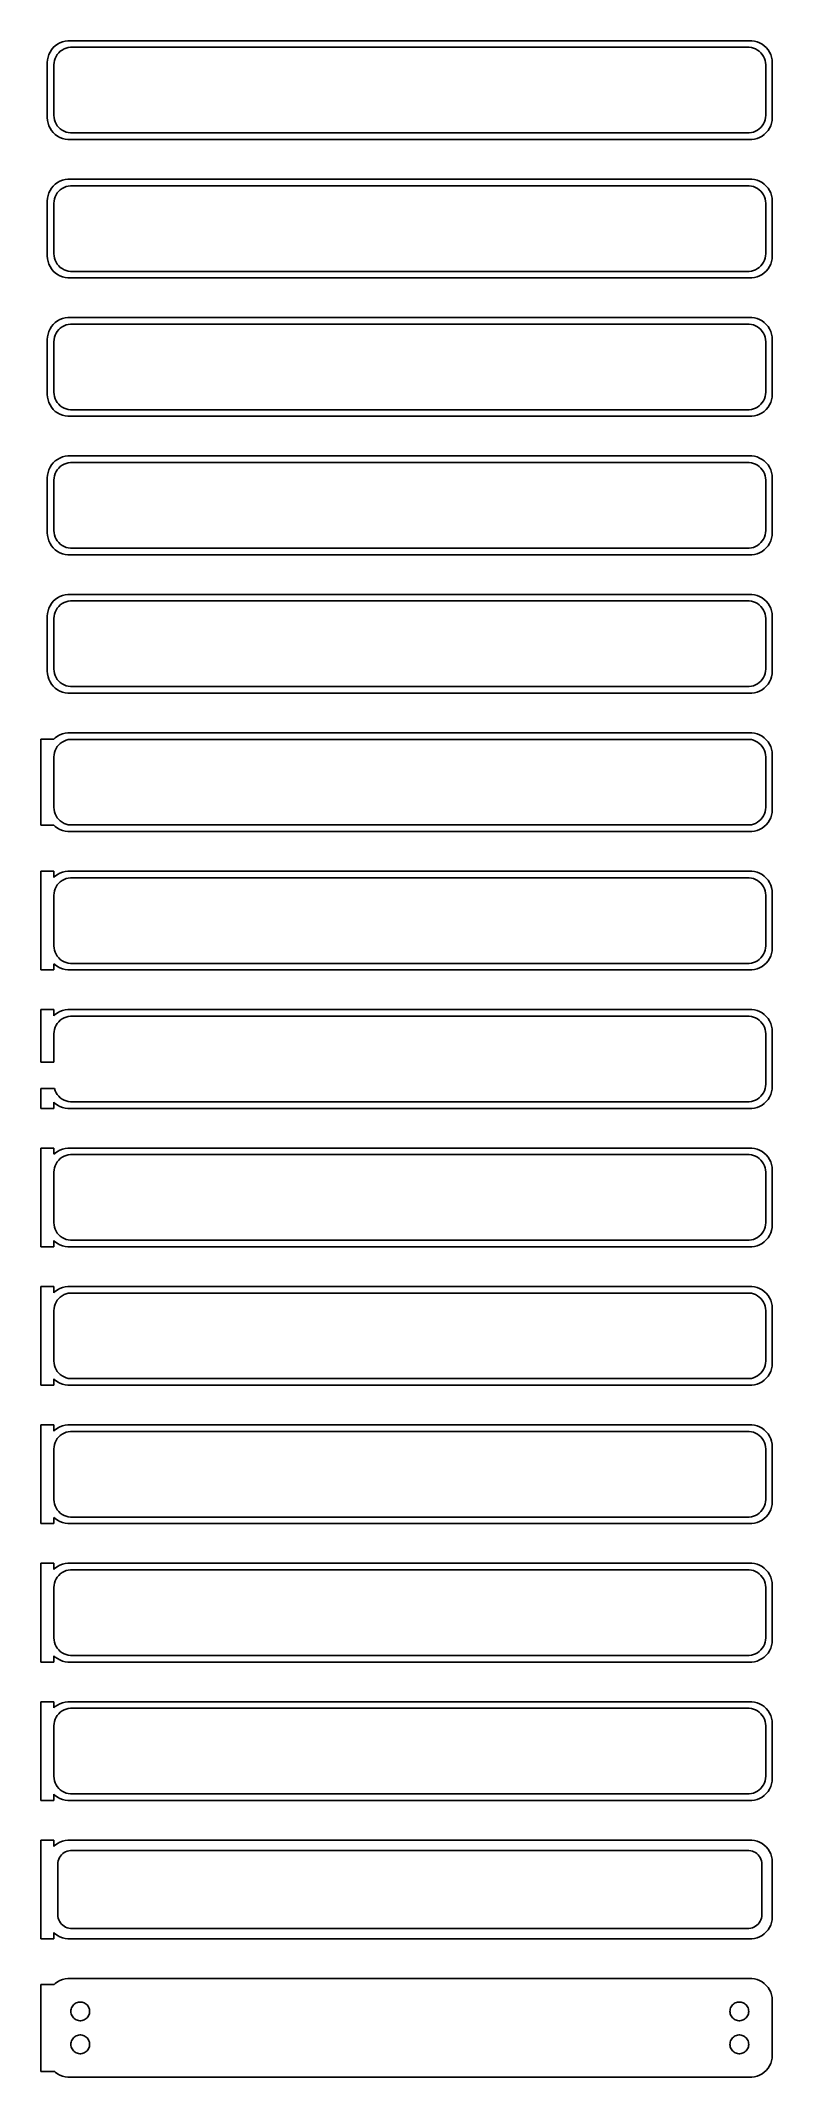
# Model space of a CAD drawing. Header units: metres. Extents: x -84 to 82, y 461 to 925.
import ezdxf

# ---------------------------------------------------------------- set-up
doc = ezdxf.new("R2010")
doc.units = ezdxf.units.M

msp = doc.modelspace()

# ---------------------------------------------------------------- linework, layer by layer
for p, q in [((-81.5451, 922.689), (-81.8815, 922.159)), ((-81.1448, 923.173), (-81.5451, 922.689)), ((-80.6871, 923.603), (-81.1448, 923.173)), ((-80.1791, 923.972), (-80.6871, 923.603)), ((-79.6289, 924.274), (-80.1791, 923.972)), ((-79.9159, 921.988), (-79.5497, 922.332)), ((-79.0451, 924.505), (-79.6289, 924.274)), ((-79.5497, 922.332), (-79.1433, 922.627)), ((-79.1433, 922.627), (-78.7031, 922.869)), ((-78.4369, 924.661), (-79.0451, 924.505)), ((-78.7031, 922.869), (-78.2361, 923.054)), ((-77.8139, 924.74), (-78.4369, 924.661)), ((-78.2361, 923.054), (-77.7495, 923.179)), ((77.8139, 924.74), (-77.8139, 924.74)), ((-77.7495, 923.179), (-77.2512, 923.242)), ((-77.2512, 923.242), (77.2512, 923.242)), ((77.2512, 923.242), (77.7495, 923.179)), ((77.7495, 923.179), (78.2361, 923.054)), ((78.4369, 924.661), (77.8139, 924.74)), ((78.2361, 923.054), (78.7031, 922.869)), ((79.0451, 924.505), (78.4369, 924.661)), ((78.7031, 922.869), (79.1433, 922.627)), ((79.6289, 924.274), (79.0451, 924.505)), ((79.1433, 922.627), (79.5497, 922.332)), ((79.5497, 922.332), (79.9159, 921.988)), ((80.1791, 923.972), (79.6289, 924.274)), ((80.6871, 923.603), (80.1791, 923.972)), ((81.1448, 923.173), (80.6871, 923.603)), ((81.5451, 922.689), (81.1448, 923.173)), ((81.8815, 922.159), (81.5451, 922.689)), ((-82.4606, 920.377), (-82.5, 919.75)), ((-82.5, 919.75), (-82.5, 907.25)), ((-82.3429, 920.993), (-82.4606, 920.377)), ((-82.1489, 921.591), (-82.3429, 920.993)), ((-81.8815, 922.159), (-82.1489, 921.591)), ((-81, 919.25), (-80.9685, 919.751)), ((-81, 907.75), (-81, 919.25)), ((-80.9685, 919.751), (-80.8743, 920.245)), ((-80.8743, 920.245), (-80.7191, 920.722)), ((-80.7191, 920.722), (-80.5052, 921.177)), ((-80.5052, 921.177), (-80.2361, 921.601)), ((-80.2361, 921.601), (-79.9159, 921.988)), ((79.9159, 921.988), (80.2361, 921.601)), ((80.2361, 921.601), (80.5052, 921.177)), ((80.5052, 921.177), (80.7191, 920.722)), ((80.7191, 920.722), (80.8743, 920.245)), ((80.8743, 920.245), (80.9685, 919.751)), ((80.9685, 919.751), (81, 919.25)), ((81, 919.25), (81, 907.75)), ((82.1489, 921.591), (81.8815, 922.159)), ((82.3429, 920.993), (82.1489, 921.591)), ((82.4606, 920.377), (82.3429, 920.993)), ((82.5, 919.75), (82.4606, 920.377)), ((82.5, 907.25), (82.5, 919.75)), ((-82.5, 907.25), (-82.4606, 906.623)), ((-82.4606, 906.623), (-82.3429, 906.007)), ((-82.3429, 906.007), (-82.1489, 905.409)), ((-82.1489, 905.409), (-81.8815, 904.841)), ((-81.8815, 904.841), (-81.5451, 904.311)), ((-81.5451, 904.311), (-81.1448, 903.827)), ((-81.1448, 903.827), (-80.6871, 903.397)), ((-80.9685, 907.249), (-81, 907.75)), ((-80.8743, 906.755), (-80.9685, 907.249)), ((-80.7191, 906.278), (-80.8743, 906.755)), ((-80.5052, 905.823), (-80.7191, 906.278)), ((-80.2361, 905.399), (-80.5052, 905.823)), ((-79.9159, 905.012), (-80.2361, 905.399)), ((-79.5497, 904.668), (-79.9159, 905.012)), ((-79.1433, 904.373), (-79.5497, 904.668)), ((-78.7031, 904.131), (-79.1433, 904.373)), ((-78.2361, 903.946), (-78.7031, 904.131)), ((-77.7495, 903.821), (-78.2361, 903.946)), ((-77.2512, 903.758), (-77.7495, 903.821)), ((77.7495, 903.821), (77.2512, 903.758)), ((78.2361, 903.946), (77.7495, 903.821)), ((78.7031, 904.131), (78.2361, 903.946)), ((79.1433, 904.373), (78.7031, 904.131)), ((79.5497, 904.668), (79.1433, 904.373)), ((79.9159, 905.012), (79.5497, 904.668)), ((80.2361, 905.399), (79.9159, 905.012)), ((80.5052, 905.823), (80.2361, 905.399)), ((80.7191, 906.278), (80.5052, 905.823)), ((80.6871, 903.397), (81.1448, 903.827)), ((80.8743, 906.755), (80.7191, 906.278)), ((80.9685, 907.249), (80.8743, 906.755)), ((81, 907.75), (80.9685, 907.249)), ((81.1448, 903.827), (81.5451, 904.311)), ((81.5451, 904.311), (81.8815, 904.841)), ((81.8815, 904.841), (82.1489, 905.409)), ((82.1489, 905.409), (82.3429, 906.007)), ((82.3429, 906.007), (82.4606, 906.623)), ((82.4606, 906.623), (82.5, 907.25)), ((-80.6871, 903.397), (-80.1791, 903.028)), ((-80.1791, 903.028), (-79.6289, 902.726)), ((-79.6289, 902.726), (-79.0451, 902.495)), ((-79.0451, 902.495), (-78.4369, 902.339)), ((-78.4369, 902.339), (-77.8139, 902.26)), ((-77.8139, 902.26), (77.8139, 902.26)), ((77.2512, 903.758), (-77.2512, 903.758)), ((77.8139, 902.26), (78.4369, 902.339)), ((78.4369, 902.339), (79.0451, 902.495)), ((79.0451, 902.495), (79.6289, 902.726)), ((79.6289, 902.726), (80.1791, 903.028)), ((80.1791, 903.028), (80.6871, 903.397)), ((-82.1489, 890.091), (-82.3429, 889.493)), ((-81.8815, 890.659), (-82.1489, 890.091)), ((-81.5451, 891.189), (-81.8815, 890.659)), ((-81.1448, 891.673), (-81.5451, 891.189)), ((-80.6871, 892.103), (-81.1448, 891.673)), ((-80.1791, 892.472), (-80.6871, 892.103)), ((-80.5052, 889.677), (-80.2361, 890.101)), ((-80.2361, 890.101), (-79.9159, 890.488)), ((-79.6289, 892.774), (-80.1791, 892.472)), ((-79.9159, 890.488), (-79.5497, 890.832)), ((-79.0451, 893.005), (-79.6289, 892.774)), ((-79.5497, 890.832), (-79.1433, 891.127)), ((-79.1433, 891.127), (-78.7031, 891.369)), ((-78.4369, 893.161), (-79.0451, 893.005)), ((-78.7031, 891.369), (-78.2361, 891.554)), ((-77.8139, 893.24), (-78.4369, 893.161)), ((-78.2361, 891.554), (-77.7495, 891.679)), ((77.8139, 893.24), (-77.8139, 893.24)), ((-77.7495, 891.679), (-77.2512, 891.742)), ((-77.2512, 891.742), (77.2512, 891.742)), ((77.2512, 891.742), (77.7495, 891.679)), ((77.7495, 891.679), (78.2361, 891.554)), ((78.4369, 893.161), (77.8139, 893.24)), ((78.2361, 891.554), (78.7031, 891.369)), ((79.0451, 893.005), (78.4369, 893.161)), ((78.7031, 891.369), (79.1433, 891.127)), ((79.6289, 892.774), (79.0451, 893.005)), ((79.1433, 891.127), (79.5497, 890.832)), ((79.5497, 890.832), (79.9159, 890.488)), ((80.1791, 892.472), (79.6289, 892.774)), ((79.9159, 890.488), (80.2361, 890.101)), ((80.6871, 892.103), (80.1791, 892.472)), ((80.2361, 890.101), (80.5052, 889.677)), ((81.1448, 891.673), (80.6871, 892.103)), ((81.5451, 891.189), (81.1448, 891.673)), ((81.8815, 890.659), (81.5451, 891.189)), ((82.1489, 890.091), (81.8815, 890.659)), ((82.3429, 889.493), (82.1489, 890.091)), ((-82.4606, 888.877), (-82.5, 888.25)), ((-82.5, 888.25), (-82.5, 875.75)), ((-82.3429, 889.493), (-82.4606, 888.877)), ((-81, 887.75), (-80.9685, 888.251)), ((-81, 876.25), (-81, 887.75)), ((-80.9685, 888.251), (-80.8743, 888.745)), ((-80.8743, 888.745), (-80.7191, 889.222)), ((-80.7191, 889.222), (-80.5052, 889.677)), ((80.5052, 889.677), (80.7191, 889.222)), ((80.7191, 889.222), (80.8743, 888.745)), ((80.8743, 888.745), (80.9685, 888.251)), ((80.9685, 888.251), (81, 887.75)), ((81, 887.75), (81, 876.25)), ((82.4606, 888.877), (82.3429, 889.493)), ((82.5, 888.25), (82.4606, 888.877)), ((82.5, 875.75), (82.5, 888.25)), ((-80.9685, 875.749), (-81, 876.25)), ((81, 876.25), (80.9685, 875.749)), ((-82.5, 875.75), (-82.4606, 875.123)), ((-82.4606, 875.123), (-82.3429, 874.507)), ((-82.3429, 874.507), (-82.1489, 873.909)), ((-82.1489, 873.909), (-81.8815, 873.341)), ((-81.8815, 873.341), (-81.5451, 872.811)), ((-81.5451, 872.811), (-81.1448, 872.327)), ((-81.1448, 872.327), (-80.6871, 871.897)), ((-80.8743, 875.255), (-80.9685, 875.749)), ((-80.7191, 874.778), (-80.8743, 875.255)), ((-80.5052, 874.323), (-80.7191, 874.778)), ((-80.6871, 871.897), (-80.1791, 871.528)), ((-80.2361, 873.899), (-80.5052, 874.323)), ((-79.9159, 873.512), (-80.2361, 873.899)), ((-80.1791, 871.528), (-79.6289, 871.226)), ((-79.5497, 873.168), (-79.9159, 873.512)), ((-79.1433, 872.873), (-79.5497, 873.168)), ((-78.7031, 872.631), (-79.1433, 872.873)), ((-78.2361, 872.446), (-78.7031, 872.631)), ((-77.7495, 872.321), (-78.2361, 872.446)), ((-77.2512, 872.258), (-77.7495, 872.321)), ((77.2512, 872.258), (-77.2512, 872.258)), ((77.7495, 872.321), (77.2512, 872.258)), ((78.2361, 872.446), (77.7495, 872.321)), ((78.7031, 872.631), (78.2361, 872.446)), ((79.1433, 872.873), (78.7031, 872.631)), ((79.5497, 873.168), (79.1433, 872.873)), ((79.9159, 873.512), (79.5497, 873.168)), ((79.6289, 871.226), (80.1791, 871.528)), ((80.2361, 873.899), (79.9159, 873.512)), ((80.1791, 871.528), (80.6871, 871.897)), ((80.5052, 874.323), (80.2361, 873.899)), ((80.7191, 874.778), (80.5052, 874.323)), ((80.6871, 871.897), (81.1448, 872.327)), ((80.8743, 875.255), (80.7191, 874.778)), ((80.9685, 875.749), (80.8743, 875.255)), ((81.1448, 872.327), (81.5451, 872.811)), ((81.5451, 872.811), (81.8815, 873.341)), ((81.8815, 873.341), (82.1489, 873.909)), ((82.1489, 873.909), (82.3429, 874.507)), ((82.3429, 874.507), (82.4606, 875.123)), ((82.4606, 875.123), (82.5, 875.75)), ((-79.6289, 871.226), (-79.0451, 870.995)), ((-79.0451, 870.995), (-78.4369, 870.839)), ((-78.4369, 870.839), (-77.8139, 870.76)), ((-77.8139, 870.76), (77.8139, 870.76)), ((77.8139, 870.76), (78.4369, 870.839)), ((78.4369, 870.839), (79.0451, 870.995)), ((79.0451, 870.995), (79.6289, 871.226)), ((-82.3429, 857.993), (-82.4606, 857.377)), ((-82.1489, 858.591), (-82.3429, 857.993)), ((-81.8815, 859.159), (-82.1489, 858.591)), ((-81.5451, 859.689), (-81.8815, 859.159)), ((-81.1448, 860.173), (-81.5451, 859.689)), ((-80.6871, 860.603), (-81.1448, 860.173)), ((-80.8743, 857.245), (-80.7191, 857.722)), ((-80.7191, 857.722), (-80.5052, 858.177)), ((-80.1791, 860.972), (-80.6871, 860.603)), ((-80.5052, 858.177), (-80.2361, 858.601)), ((-80.2361, 858.601), (-79.9159, 858.988)), ((-79.6289, 861.274), (-80.1791, 860.972)), ((-79.9159, 858.988), (-79.5497, 859.332)), ((-79.0451, 861.505), (-79.6289, 861.274)), ((-79.5497, 859.332), (-79.1433, 859.627)), ((-79.1433, 859.627), (-78.7031, 859.869)), ((-78.4369, 861.661), (-79.0451, 861.505)), ((-78.7031, 859.869), (-78.2361, 860.054)), ((-77.8139, 861.74), (-78.4369, 861.661)), ((-78.2361, 860.054), (-77.7495, 860.179)), ((77.8139, 861.74), (-77.8139, 861.74)), ((-77.7495, 860.179), (-77.2512, 860.242)), ((-77.2512, 860.242), (77.2512, 860.242)), ((77.2512, 860.242), (77.7495, 860.179)), ((77.7495, 860.179), (78.2361, 860.054)), ((78.4369, 861.661), (77.8139, 861.74)), ((78.2361, 860.054), (78.7031, 859.869)), ((79.0451, 861.505), (78.4369, 861.661)), ((78.7031, 859.869), (79.1433, 859.627)), ((79.6289, 861.274), (79.0451, 861.505)), ((79.1433, 859.627), (79.5497, 859.332)), ((79.5497, 859.332), (79.9159, 858.988)), ((80.1791, 860.972), (79.6289, 861.274)), ((79.9159, 858.988), (80.2361, 858.601)), ((80.6871, 860.603), (80.1791, 860.972)), ((80.2361, 858.601), (80.5052, 858.177)), ((80.5052, 858.177), (80.7191, 857.722)), ((81.1448, 860.173), (80.6871, 860.603)), ((80.7191, 857.722), (80.8743, 857.245)), ((81.5451, 859.689), (81.1448, 860.173)), ((81.8815, 859.159), (81.5451, 859.689)), ((82.1489, 858.591), (81.8815, 859.159)), ((82.3429, 857.993), (82.1489, 858.591)), ((82.4606, 857.377), (82.3429, 857.993)), ((-82.4606, 857.377), (-82.5, 856.75)), ((-82.5, 856.75), (-82.5, 844.25)), ((-81, 856.25), (-80.9685, 856.751)), ((-81, 844.75), (-81, 856.25)), ((-80.9685, 856.751), (-80.8743, 857.245)), ((80.8743, 857.245), (80.9685, 856.751)), ((80.9685, 856.751), (81, 856.25)), ((81, 856.25), (81, 844.75)), ((82.5, 856.75), (82.4606, 857.377)), ((82.5, 844.25), (82.5, 856.75)), ((-82.5, 844.25), (-82.4606, 843.623)), ((-82.4606, 843.623), (-82.3429, 843.007)), ((-80.9685, 844.249), (-81, 844.75)), ((-80.8743, 843.755), (-80.9685, 844.249)), ((-80.7191, 843.278), (-80.8743, 843.755)), ((80.8743, 843.755), (80.7191, 843.278)), ((80.9685, 844.249), (80.8743, 843.755)), ((81, 844.75), (80.9685, 844.249)), ((82.3429, 843.007), (82.4606, 843.623)), ((82.4606, 843.623), (82.5, 844.25)), ((-82.3429, 843.007), (-82.1489, 842.409)), ((-82.1489, 842.409), (-81.8815, 841.841)), ((-81.8815, 841.841), (-81.5451, 841.311)), ((-81.5451, 841.311), (-81.1448, 840.827)), ((-81.1448, 840.827), (-80.6871, 840.397)), ((-80.5052, 842.823), (-80.7191, 843.278)), ((-80.6871, 840.397), (-80.1791, 840.028)), ((-80.2361, 842.399), (-80.5052, 842.823)), ((-79.9159, 842.012), (-80.2361, 842.399)), ((-80.1791, 840.028), (-79.6289, 839.726)), ((-79.5497, 841.668), (-79.9159, 842.012)), ((-79.6289, 839.726), (-79.0451, 839.495)), ((-79.1433, 841.373), (-79.5497, 841.668)), ((-78.7031, 841.131), (-79.1433, 841.373)), ((-79.0451, 839.495), (-78.4369, 839.339)), ((-78.2361, 840.946), (-78.7031, 841.131)), ((-78.4369, 839.339), (-77.8139, 839.26)), ((-77.7495, 840.821), (-78.2361, 840.946)), ((-77.8139, 839.26), (77.8139, 839.26)), ((-77.2512, 840.758), (-77.7495, 840.821)), ((77.2512, 840.758), (-77.2512, 840.758)), ((77.7495, 840.821), (77.2512, 840.758)), ((78.2361, 840.946), (77.7495, 840.821)), ((77.8139, 839.26), (78.4369, 839.339)), ((78.7031, 841.131), (78.2361, 840.946)), ((78.4369, 839.339), (79.0451, 839.495)), ((79.1433, 841.373), (78.7031, 841.131)), ((79.0451, 839.495), (79.6289, 839.726)), ((79.5497, 841.668), (79.1433, 841.373)), ((79.9159, 842.012), (79.5497, 841.668)), ((79.6289, 839.726), (80.1791, 840.028)), ((80.2361, 842.399), (79.9159, 842.012)), ((80.1791, 840.028), (80.6871, 840.397)), ((80.5052, 842.823), (80.2361, 842.399)), ((80.7191, 843.278), (80.5052, 842.823)), ((80.6871, 840.397), (81.1448, 840.827)), ((81.1448, 840.827), (81.5451, 841.311)), ((81.5451, 841.311), (81.8815, 841.841)), ((81.8815, 841.841), (82.1489, 842.409)), ((82.1489, 842.409), (82.3429, 843.007)), ((-79.6289, 829.774), (-80.1791, 829.472)), ((-79.0451, 830.005), (-79.6289, 829.774)), ((-78.4369, 830.161), (-79.0451, 830.005)), ((-77.8139, 830.24), (-78.4369, 830.161)), ((77.8139, 830.24), (-77.8139, 830.24)), ((78.4369, 830.161), (77.8139, 830.24)), ((79.0451, 830.005), (78.4369, 830.161)), ((79.6289, 829.774), (79.0451, 830.005)), ((80.1791, 829.472), (79.6289, 829.774)), ((-82.4606, 825.877), (-82.5, 825.25)), ((-82.5, 825.25), (-82.5, 812.75)), ((-82.3429, 826.493), (-82.4606, 825.877)), ((-82.1489, 827.091), (-82.3429, 826.493)), ((-81.8815, 827.659), (-82.1489, 827.091)), ((-81.5451, 828.189), (-81.8815, 827.659)), ((-81.1448, 828.673), (-81.5451, 828.189)), ((-80.6871, 829.103), (-81.1448, 828.673)), ((-81, 824.75), (-80.9685, 825.251)), ((-80.9685, 825.251), (-80.8743, 825.745)), ((-80.8743, 825.745), (-80.7191, 826.222)), ((-80.7191, 826.222), (-80.5052, 826.677)), ((-80.1791, 829.472), (-80.6871, 829.103)), ((-80.5052, 826.677), (-80.2361, 827.101)), ((-80.2361, 827.101), (-79.9159, 827.488)), ((-79.9159, 827.488), (-79.5497, 827.832)), ((-79.5497, 827.832), (-79.1433, 828.127)), ((-79.1433, 828.127), (-78.7031, 828.369)), ((-78.7031, 828.369), (-78.2361, 828.554)), ((-78.2361, 828.554), (-77.7495, 828.679)), ((-77.7495, 828.679), (-77.2512, 828.742)), ((-77.2512, 828.742), (77.2512, 828.742)), ((77.2512, 828.742), (77.7495, 828.679)), ((77.7495, 828.679), (78.2361, 828.554)), ((78.2361, 828.554), (78.7031, 828.369)), ((78.7031, 828.369), (79.1433, 828.127)), ((79.1433, 828.127), (79.5497, 827.832)), ((79.5497, 827.832), (79.9159, 827.488)), ((79.9159, 827.488), (80.2361, 827.101)), ((80.6871, 829.103), (80.1791, 829.472)), ((80.2361, 827.101), (80.5052, 826.677)), ((80.5052, 826.677), (80.7191, 826.222)), ((81.1448, 828.673), (80.6871, 829.103)), ((80.7191, 826.222), (80.8743, 825.745)), ((80.8743, 825.745), (80.9685, 825.251)), ((80.9685, 825.251), (81, 824.75)), ((81.5451, 828.189), (81.1448, 828.673)), ((81.8815, 827.659), (81.5451, 828.189)), ((82.1489, 827.091), (81.8815, 827.659)), ((82.3429, 826.493), (82.1489, 827.091)), ((82.4606, 825.877), (82.3429, 826.493)), ((82.5, 825.25), (82.4606, 825.877)), ((82.5, 812.75), (82.5, 825.25)), ((-81, 813.25), (-81, 824.75)), ((81, 824.75), (81, 813.25)), ((-82.5, 812.75), (-82.4606, 812.123)), ((-82.4606, 812.123), (-82.3429, 811.507)), ((-82.3429, 811.507), (-82.1489, 810.909)), ((-80.9685, 812.749), (-81, 813.25)), ((-80.8743, 812.255), (-80.9685, 812.749)), ((-80.7191, 811.778), (-80.8743, 812.255)), ((-80.5052, 811.323), (-80.7191, 811.778)), ((-80.2361, 810.899), (-80.5052, 811.323)), ((80.5052, 811.323), (80.2361, 810.899)), ((80.7191, 811.778), (80.5052, 811.323)), ((80.8743, 812.255), (80.7191, 811.778)), ((80.9685, 812.749), (80.8743, 812.255)), ((81, 813.25), (80.9685, 812.749)), ((82.1489, 810.909), (82.3429, 811.507)), ((82.3429, 811.507), (82.4606, 812.123)), ((82.4606, 812.123), (82.5, 812.75)), ((-82.1489, 810.909), (-81.8815, 810.341)), ((-81.8815, 810.341), (-81.5451, 809.811)), ((-81.5451, 809.811), (-81.1448, 809.327)), ((-81.1448, 809.327), (-80.6871, 808.897)), ((-80.6871, 808.897), (-80.1791, 808.528)), ((-79.9159, 810.512), (-80.2361, 810.899)), ((-80.1791, 808.528), (-79.6289, 808.226)), ((-79.5497, 810.168), (-79.9159, 810.512)), ((-79.6289, 808.226), (-79.0451, 807.995)), ((-79.1433, 809.873), (-79.5497, 810.168)), ((-78.7031, 809.631), (-79.1433, 809.873)), ((-79.0451, 807.995), (-78.4369, 807.839)), ((-78.2361, 809.446), (-78.7031, 809.631)), ((-78.4369, 807.839), (-77.8139, 807.76)), ((-77.7495, 809.321), (-78.2361, 809.446)), ((-77.8139, 807.76), (77.8139, 807.76)), ((-77.2512, 809.258), (-77.7495, 809.321)), ((77.2512, 809.258), (-77.2512, 809.258)), ((77.7495, 809.321), (77.2512, 809.258)), ((78.2361, 809.446), (77.7495, 809.321)), ((77.8139, 807.76), (78.4369, 807.839)), ((78.7031, 809.631), (78.2361, 809.446)), ((78.4369, 807.839), (79.0451, 807.995)), ((79.1433, 809.873), (78.7031, 809.631)), ((79.0451, 807.995), (79.6289, 808.226)), ((79.5497, 810.168), (79.1433, 809.873)), ((79.9159, 810.512), (79.5497, 810.168)), ((79.6289, 808.226), (80.1791, 808.528)), ((80.2361, 810.899), (79.9159, 810.512)), ((80.1791, 808.528), (80.6871, 808.897)), ((80.6871, 808.897), (81.1448, 809.327)), ((81.1448, 809.327), (81.5451, 809.811)), ((81.5451, 809.811), (81.8815, 810.341)), ((81.8815, 810.341), (82.1489, 810.909)), ((-80.6871, 797.603), (-81.1448, 797.173)), ((-80.1791, 797.972), (-80.6871, 797.603)), ((-79.6289, 798.274), (-80.1791, 797.972)), ((-79.0451, 798.505), (-79.6289, 798.274)), ((-78.4369, 798.661), (-79.0451, 798.505)), ((-77.8139, 798.74), (-78.4369, 798.661)), ((77.8139, 798.74), (-77.8139, 798.74)), ((-77.7495, 797.179), (-77.2512, 797.242)), ((-77.2512, 797.242), (77.2512, 797.242)), ((77.2512, 797.242), (77.7495, 797.179)), ((78.4369, 798.661), (77.8139, 798.74)), ((79.0451, 798.505), (78.4369, 798.661)), ((79.6289, 798.274), (79.0451, 798.505)), ((80.1791, 797.972), (79.6289, 798.274)), ((80.6871, 797.603), (80.1791, 797.972)), ((81.1448, 797.173), (80.6871, 797.603)), ((-82.4606, 794.377), (-82.5, 793.75)), ((-82.5, 793.75), (-82.5, 781.25)), ((-82.3429, 794.993), (-82.4606, 794.377)), ((-82.1489, 795.591), (-82.3429, 794.993)), ((-81.8815, 796.159), (-82.1489, 795.591)), ((-81.5451, 796.689), (-81.8815, 796.159)), ((-81.1448, 797.173), (-81.5451, 796.689)), ((-81, 793.25), (-80.9685, 793.751)), ((-81, 781.75), (-81, 793.25)), ((-80.9685, 793.751), (-80.8743, 794.245)), ((-80.8743, 794.245), (-80.7191, 794.722)), ((-80.7191, 794.722), (-80.5052, 795.177)), ((-80.5052, 795.177), (-80.2361, 795.601)), ((-80.2361, 795.601), (-79.9159, 795.988)), ((-79.9159, 795.988), (-79.5497, 796.332)), ((-79.5497, 796.332), (-79.1433, 796.627)), ((-79.1433, 796.627), (-78.7031, 796.869)), ((-78.7031, 796.869), (-78.2361, 797.054)), ((-78.2361, 797.054), (-77.7495, 797.179)), ((77.7495, 797.179), (78.2361, 797.054)), ((78.2361, 797.054), (78.7031, 796.869)), ((78.7031, 796.869), (79.1433, 796.627)), ((79.1433, 796.627), (79.5497, 796.332)), ((79.5497, 796.332), (79.9159, 795.988)), ((79.9159, 795.988), (80.2361, 795.601)), ((80.2361, 795.601), (80.5052, 795.177)), ((80.5052, 795.177), (80.7191, 794.722)), ((80.7191, 794.722), (80.8743, 794.245)), ((80.8743, 794.245), (80.9685, 793.751)), ((80.9685, 793.751), (81, 793.25)), ((81, 793.25), (81, 781.75)), ((81.5451, 796.689), (81.1448, 797.173)), ((81.8815, 796.159), (81.5451, 796.689)), ((82.1489, 795.591), (81.8815, 796.159)), ((82.3429, 794.993), (82.1489, 795.591)), ((82.4606, 794.377), (82.3429, 794.993)), ((82.5, 793.75), (82.4606, 794.377)), ((82.5, 781.25), (82.5, 793.75)), ((-82.5, 781.25), (-82.4606, 780.623)), ((-82.4606, 780.623), (-82.3429, 780.007)), ((-82.3429, 780.007), (-82.1489, 779.409)), ((-82.1489, 779.409), (-81.8815, 778.841)), ((-81.8815, 778.841), (-81.5451, 778.311)), ((-80.9685, 781.249), (-81, 781.75)), ((-80.8743, 780.755), (-80.9685, 781.249)), ((-80.7191, 780.278), (-80.8743, 780.755)), ((-80.5052, 779.823), (-80.7191, 780.278)), ((-80.2361, 779.399), (-80.5052, 779.823)), ((-79.9159, 779.012), (-80.2361, 779.399)), ((-79.5497, 778.668), (-79.9159, 779.012)), ((-79.1433, 778.373), (-79.5497, 778.668)), ((79.5497, 778.668), (79.1433, 778.373)), ((79.9159, 779.012), (79.5497, 778.668)), ((80.2361, 779.399), (79.9159, 779.012)), ((80.5052, 779.823), (80.2361, 779.399)), ((80.7191, 780.278), (80.5052, 779.823)), ((80.8743, 780.755), (80.7191, 780.278)), ((80.9685, 781.249), (80.8743, 780.755)), ((81, 781.75), (80.9685, 781.249)), ((81.5451, 778.311), (81.8815, 778.841)), ((81.8815, 778.841), (82.1489, 779.409)), ((82.1489, 779.409), (82.3429, 780.007)), ((82.3429, 780.007), (82.4606, 780.623)), ((82.4606, 780.623), (82.5, 781.25)), ((-81.5451, 778.311), (-81.1448, 777.827)), ((-81.1448, 777.827), (-80.6871, 777.397)), ((-80.6871, 777.397), (-80.1791, 777.028)), ((-80.1791, 777.028), (-79.6289, 776.726)), ((-79.6289, 776.726), (-79.0451, 776.495)), ((-78.7031, 778.131), (-79.1433, 778.373)), ((-79.0451, 776.495), (-78.4369, 776.339)), ((-78.2361, 777.946), (-78.7031, 778.131)), ((-78.4369, 776.339), (-77.8139, 776.26)), ((-77.7495, 777.821), (-78.2361, 777.946)), ((-77.8139, 776.26), (77.8139, 776.26)), ((-77.2512, 777.758), (-77.7495, 777.821)), ((77.2512, 777.758), (-77.2512, 777.758)), ((77.7495, 777.821), (77.2512, 777.758)), ((78.2361, 777.946), (77.7495, 777.821)), ((77.8139, 776.26), (78.4369, 776.339)), ((78.7031, 778.131), (78.2361, 777.946)), ((78.4369, 776.339), (79.0451, 776.495)), ((79.1433, 778.373), (78.7031, 778.131)), ((79.0451, 776.495), (79.6289, 776.726)), ((79.6289, 776.726), (80.1791, 777.028)), ((80.1791, 777.028), (80.6871, 777.397)), ((80.6871, 777.397), (81.1448, 777.827)), ((81.1448, 777.827), (81.5451, 778.311)), ((-81, 765.809), (-84, 765.809)), ((-84, 765.809), (-84, 746.191)), ((-80.6871, 766.103), (-81, 765.809)), ((-80.1791, 766.472), (-80.6871, 766.103)), ((-79.6289, 766.774), (-80.1791, 766.472)), ((-79.9159, 764.488), (-79.5497, 764.832)), ((-79.0451, 767.005), (-79.6289, 766.774)), ((-79.5497, 764.832), (-79.1433, 765.127)), ((-79.1433, 765.127), (-78.7031, 765.369)), ((-78.4369, 767.161), (-79.0451, 767.005)), ((-78.7031, 765.369), (-78.2361, 765.554)), ((-77.8139, 767.24), (-78.4369, 767.161)), ((-78.2361, 765.554), (-77.7495, 765.679)), ((77.8139, 767.24), (-77.8139, 767.24)), ((-77.7495, 765.679), (-77.2512, 765.742)), ((-77.2512, 765.742), (77.2512, 765.742)), ((77.2512, 765.742), (77.7495, 765.679)), ((77.7495, 765.679), (78.2361, 765.554)), ((78.4369, 767.161), (77.8139, 767.24)), ((78.2361, 765.554), (78.7031, 765.369)), ((79.0451, 767.005), (78.4369, 767.161)), ((78.7031, 765.369), (79.1433, 765.127)), ((79.6289, 766.774), (79.0451, 767.005)), ((79.1433, 765.127), (79.5497, 764.832)), ((79.5497, 764.832), (79.9159, 764.488)), ((80.1791, 766.472), (79.6289, 766.774)), ((80.6871, 766.103), (80.1791, 766.472)), ((81.1448, 765.673), (80.6871, 766.103)), ((81.5451, 765.189), (81.1448, 765.673)), ((81.8815, 764.659), (81.5451, 765.189)), ((-81, 761.75), (-80.9685, 762.251)), ((-81, 750.25), (-81, 761.75)), ((-80.9685, 762.251), (-80.8743, 762.745)), ((-80.8743, 762.745), (-80.7191, 763.222)), ((-80.7191, 763.222), (-80.5052, 763.677)), ((-80.5052, 763.677), (-80.2361, 764.101)), ((-80.2361, 764.101), (-79.9159, 764.488)), ((79.9159, 764.488), (80.2361, 764.101)), ((80.2361, 764.101), (80.5052, 763.677)), ((80.5052, 763.677), (80.7191, 763.222)), ((80.7191, 763.222), (80.8743, 762.745)), ((80.8743, 762.745), (80.9685, 762.251)), ((80.9685, 762.251), (81, 761.75)), ((81, 761.75), (81, 750.25)), ((82.1489, 764.091), (81.8815, 764.659)), ((82.3429, 763.493), (82.1489, 764.091)), ((82.4606, 762.877), (82.3429, 763.493)), ((82.5, 762.25), (82.4606, 762.877)), ((82.5, 749.75), (82.5, 762.25)), ((-80.9685, 749.749), (-81, 750.25)), ((-80.8743, 749.255), (-80.9685, 749.749)), ((-80.7191, 748.778), (-80.8743, 749.255)), ((-80.5052, 748.323), (-80.7191, 748.778)), ((-80.2361, 747.899), (-80.5052, 748.323)), ((-79.9159, 747.512), (-80.2361, 747.899)), ((-79.5497, 747.168), (-79.9159, 747.512)), ((-79.1433, 746.873), (-79.5497, 747.168)), ((-78.7031, 746.631), (-79.1433, 746.873)), ((-78.2361, 746.446), (-78.7031, 746.631)), ((-77.7495, 746.321), (-78.2361, 746.446)), ((-77.2512, 746.258), (-77.7495, 746.321)), ((77.2512, 746.258), (-77.2512, 746.258)), ((77.7495, 746.321), (77.2512, 746.258)), ((78.2361, 746.446), (77.7495, 746.321)), ((78.7031, 746.631), (78.2361, 746.446)), ((79.1433, 746.873), (78.7031, 746.631)), ((79.5497, 747.168), (79.1433, 746.873)), ((79.9159, 747.512), (79.5497, 747.168)), ((80.2361, 747.899), (79.9159, 747.512)), ((80.5052, 748.323), (80.2361, 747.899)), ((80.7191, 748.778), (80.5052, 748.323)), ((80.6871, 745.897), (81.1448, 746.327)), ((80.8743, 749.255), (80.7191, 748.778)), ((80.9685, 749.749), (80.8743, 749.255)), ((81, 750.25), (80.9685, 749.749)), ((81.1448, 746.327), (81.5451, 746.811)), ((81.5451, 746.811), (81.8815, 747.341)), ((81.8815, 747.341), (82.1489, 747.909)), ((82.1489, 747.909), (82.3429, 748.507)), ((82.3429, 748.507), (82.4606, 749.123)), ((82.4606, 749.123), (82.5, 749.75)), ((-84, 746.191), (-81, 746.191)), ((-81, 746.191), (-80.6871, 745.897)), ((-80.6871, 745.897), (-80.1791, 745.528)), ((-80.1791, 745.528), (-79.6289, 745.226)), ((-79.6289, 745.226), (-79.0451, 744.995)), ((-79.0451, 744.995), (-78.4369, 744.839)), ((-78.4369, 744.839), (-77.8139, 744.76)), ((-77.8139, 744.76), (77.8139, 744.76)), ((77.8139, 744.76), (78.4369, 744.839)), ((78.4369, 744.839), (79.0451, 744.995)), ((79.0451, 744.995), (79.6289, 745.226)), ((79.6289, 745.226), (80.1791, 745.528)), ((80.1791, 745.528), (80.6871, 745.897)), ((-81, 735.717), (-84, 735.717)), ((-84, 735.717), (-84, 713.283)), ((-81, 734.309), (-81, 735.717)), ((-80.6871, 734.603), (-81, 734.309)), ((-80.1791, 734.972), (-80.6871, 734.603)), ((-80.5052, 732.177), (-80.2361, 732.601)), ((-80.2361, 732.601), (-79.9159, 732.988)), ((-79.6289, 735.274), (-80.1791, 734.972)), ((-79.9159, 732.988), (-79.5497, 733.332)), ((-79.0451, 735.505), (-79.6289, 735.274)), ((-79.5497, 733.332), (-79.1433, 733.627)), ((-79.1433, 733.627), (-78.7031, 733.869)), ((-78.4369, 735.661), (-79.0451, 735.505)), ((-78.7031, 733.869), (-78.2361, 734.054)), ((-77.8139, 735.74), (-78.4369, 735.661)), ((-78.2361, 734.054), (-77.7495, 734.179)), ((77.8139, 735.74), (-77.8139, 735.74)), ((-77.7495, 734.179), (-77.2512, 734.242)), ((-77.2512, 734.242), (77.2512, 734.242)), ((77.2512, 734.242), (77.7495, 734.179)), ((77.7495, 734.179), (78.2361, 734.054)), ((78.4369, 735.661), (77.8139, 735.74)), ((78.2361, 734.054), (78.7031, 733.869)), ((79.0451, 735.505), (78.4369, 735.661)), ((78.7031, 733.869), (79.1433, 733.627)), ((79.6289, 735.274), (79.0451, 735.505)), ((79.1433, 733.627), (79.5497, 733.332)), ((79.5497, 733.332), (79.9159, 732.988)), ((80.1791, 734.972), (79.6289, 735.274)), ((79.9159, 732.988), (80.2361, 732.601)), ((80.6871, 734.603), (80.1791, 734.972)), ((80.2361, 732.601), (80.5052, 732.177)), ((81.1448, 734.173), (80.6871, 734.603)), ((81.5451, 733.689), (81.1448, 734.173)), ((81.8815, 733.159), (81.5451, 733.689)), ((82.1489, 732.591), (81.8815, 733.159)), ((82.3429, 731.993), (82.1489, 732.591)), ((-81, 730.25), (-80.9685, 730.751)), ((-81, 718.75), (-81, 730.25)), ((-80.9685, 730.751), (-80.8743, 731.245)), ((-80.8743, 731.245), (-80.7191, 731.722)), ((-80.7191, 731.722), (-80.5052, 732.177)), ((80.5052, 732.177), (80.7191, 731.722)), ((80.7191, 731.722), (80.8743, 731.245)), ((80.8743, 731.245), (80.9685, 730.751)), ((80.9685, 730.751), (81, 730.25)), ((81, 730.25), (81, 718.75)), ((82.4606, 731.377), (82.3429, 731.993)), ((82.5, 730.75), (82.4606, 731.377)), ((82.5, 718.25), (82.5, 730.75)), ((-80.9685, 718.249), (-81, 718.75)), ((81, 718.75), (80.9685, 718.249)), ((-81, 713.283), (-81, 714.691)), ((-81, 714.691), (-80.6871, 714.397)), ((-80.8743, 717.755), (-80.9685, 718.249)), ((-80.7191, 717.278), (-80.8743, 717.755)), ((-80.5052, 716.823), (-80.7191, 717.278)), ((-80.6871, 714.397), (-80.1791, 714.028)), ((-80.2361, 716.399), (-80.5052, 716.823)), ((-79.9159, 716.012), (-80.2361, 716.399)), ((-80.1791, 714.028), (-79.6289, 713.726)), ((-79.5497, 715.668), (-79.9159, 716.012)), ((-79.1433, 715.373), (-79.5497, 715.668)), ((-78.7031, 715.131), (-79.1433, 715.373)), ((-78.2361, 714.946), (-78.7031, 715.131)), ((-77.7495, 714.821), (-78.2361, 714.946)), ((-77.2512, 714.758), (-77.7495, 714.821)), ((77.2512, 714.758), (-77.2512, 714.758)), ((77.7495, 714.821), (77.2512, 714.758)), ((78.2361, 714.946), (77.7495, 714.821)), ((78.7031, 715.131), (78.2361, 714.946)), ((79.1433, 715.373), (78.7031, 715.131)), ((79.5497, 715.668), (79.1433, 715.373)), ((79.9159, 716.012), (79.5497, 715.668)), ((79.6289, 713.726), (80.1791, 714.028)), ((80.2361, 716.399), (79.9159, 716.012)), ((80.1791, 714.028), (80.6871, 714.397)), ((80.5052, 716.823), (80.2361, 716.399)), ((80.7191, 717.278), (80.5052, 716.823)), ((80.6871, 714.397), (81.1448, 714.827)), ((80.8743, 717.755), (80.7191, 717.278)), ((80.9685, 718.249), (80.8743, 717.755)), ((81.1448, 714.827), (81.5451, 715.311)), ((81.5451, 715.311), (81.8815, 715.841)), ((81.8815, 715.841), (82.1489, 716.409)), ((82.1489, 716.409), (82.3429, 717.007)), ((82.3429, 717.007), (82.4606, 717.623)), ((82.4606, 717.623), (82.5, 718.25)), ((-84, 713.283), (-81, 713.283)), ((-79.6289, 713.726), (-79.0451, 713.495)), ((-79.0451, 713.495), (-78.4369, 713.339)), ((-78.4369, 713.339), (-77.8139, 713.26)), ((-77.8139, 713.26), (77.8139, 713.26)), ((77.8139, 713.26), (78.4369, 713.339)), ((78.4369, 713.339), (79.0451, 713.495)), ((79.0451, 713.495), (79.6289, 713.726)), ((-81, 704.24), (-84, 704.24)), ((-84, 704.24), (-84, 692.244)), ((-81, 702.809), (-81, 704.24)), ((-80.6871, 703.103), (-81, 702.809)), ((-80.8743, 699.745), (-80.7191, 700.222)), ((-80.7191, 700.222), (-80.5052, 700.677)), ((-80.1791, 703.472), (-80.6871, 703.103)), ((-80.5052, 700.677), (-80.2361, 701.101)), ((-80.2361, 701.101), (-79.9159, 701.488)), ((-79.6289, 703.774), (-80.1791, 703.472)), ((-79.9159, 701.488), (-79.5497, 701.832)), ((-79.0451, 704.005), (-79.6289, 703.774)), ((-79.5497, 701.832), (-79.1433, 702.127)), ((-79.1433, 702.127), (-78.7031, 702.369)), ((-78.4369, 704.161), (-79.0451, 704.005)), ((-78.7031, 702.369), (-78.2361, 702.554)), ((-77.8139, 704.24), (-78.4369, 704.161)), ((-78.2361, 702.554), (-77.7495, 702.679)), ((77.8139, 704.24), (-77.8139, 704.24)), ((-77.7495, 702.679), (-77.2512, 702.742)), ((-77.2512, 702.742), (77.2512, 702.742)), ((77.2512, 702.742), (77.7495, 702.679)), ((77.7495, 702.679), (78.2361, 702.554)), ((78.4369, 704.161), (77.8139, 704.24)), ((78.2361, 702.554), (78.7031, 702.369)), ((79.0451, 704.005), (78.4369, 704.161)), ((78.7031, 702.369), (79.1433, 702.127)), ((79.6289, 703.774), (79.0451, 704.005)), ((79.1433, 702.127), (79.5497, 701.832)), ((79.5497, 701.832), (79.9159, 701.488)), ((80.1791, 703.472), (79.6289, 703.774)), ((79.9159, 701.488), (80.2361, 701.101)), ((80.6871, 703.103), (80.1791, 703.472)), ((80.2361, 701.101), (80.5052, 700.677)), ((80.5052, 700.677), (80.7191, 700.222)), ((81.1448, 702.673), (80.6871, 703.103)), ((80.7191, 700.222), (80.8743, 699.745)), ((81.5451, 702.189), (81.1448, 702.673)), ((81.8815, 701.659), (81.5451, 702.189)), ((82.1489, 701.091), (81.8815, 701.659)), ((82.3429, 700.493), (82.1489, 701.091)), ((82.4606, 699.877), (82.3429, 700.493)), ((82.5, 699.25), (82.4606, 699.877)), ((-81, 698.75), (-80.9685, 699.251)), ((-81, 692.244), (-81, 698.75)), ((-80.9685, 699.251), (-80.8743, 699.745)), ((80.8743, 699.745), (80.9685, 699.251)), ((80.9685, 699.251), (81, 698.75)), ((81, 698.75), (81, 687.25)), ((82.5, 686.75), (82.5, 699.25)), ((-84, 692.244), (-81, 692.244)), ((-80.8745, 686.256), (-84, 686.256)), ((-84, 686.256), (-84, 681.76)), ((-80.8743, 686.255), (-80.8745, 686.256)), ((-80.7191, 685.778), (-80.8743, 686.255)), ((80.8743, 686.255), (80.7191, 685.778)), ((80.9685, 686.749), (80.8743, 686.255)), ((81, 687.25), (80.9685, 686.749)), ((82.3429, 685.507), (82.4606, 686.123)), ((82.4606, 686.123), (82.5, 686.75)), ((-84, 681.76), (-81, 681.76)), ((-81, 683.191), (-80.6871, 682.897)), ((-81, 681.76), (-81, 683.191)), ((-80.5052, 685.323), (-80.7191, 685.778)), ((-80.6871, 682.897), (-80.1791, 682.528)), ((-80.2361, 684.899), (-80.5052, 685.323)), ((-79.9159, 684.512), (-80.2361, 684.899)), ((-80.1791, 682.528), (-79.6289, 682.226)), ((-79.5497, 684.168), (-79.9159, 684.512)), ((-79.6289, 682.226), (-79.0451, 681.995)), ((-79.1433, 683.873), (-79.5497, 684.168)), ((-78.7031, 683.631), (-79.1433, 683.873)), ((-79.0451, 681.995), (-78.4369, 681.839)), ((-78.2361, 683.446), (-78.7031, 683.631)), ((-78.4369, 681.839), (-77.8139, 681.76)), ((-77.7495, 683.321), (-78.2361, 683.446)), ((-77.8139, 681.76), (77.8139, 681.76)), ((-77.2512, 683.258), (-77.7495, 683.321)), ((77.2512, 683.258), (-77.2512, 683.258)), ((77.7495, 683.321), (77.2512, 683.258)), ((78.2361, 683.446), (77.7495, 683.321)), ((77.8139, 681.76), (78.4369, 681.839)), ((78.7031, 683.631), (78.2361, 683.446)), ((78.4369, 681.839), (79.0451, 681.995)), ((79.1433, 683.873), (78.7031, 683.631)), ((79.0451, 681.995), (79.6289, 682.226)), ((79.5497, 684.168), (79.1433, 683.873)), ((79.9159, 684.512), (79.5497, 684.168)), ((79.6289, 682.226), (80.1791, 682.528)), ((80.2361, 684.899), (79.9159, 684.512)), ((80.1791, 682.528), (80.6871, 682.897)), ((80.5052, 685.323), (80.2361, 684.899)), ((80.7191, 685.778), (80.5052, 685.323)), ((80.6871, 682.897), (81.1448, 683.327)), ((81.1448, 683.327), (81.5451, 683.811)), ((81.5451, 683.811), (81.8815, 684.341)), ((81.8815, 684.341), (82.1489, 684.909)), ((82.1489, 684.909), (82.3429, 685.507)), ((-81, 672.74), (-84, 672.74)), ((-84, 672.74), (-84, 650.26)), ((-81, 671.309), (-81, 672.74)), ((-79.6289, 672.274), (-80.1791, 671.972)), ((-79.0451, 672.505), (-79.6289, 672.274)), ((-78.4369, 672.661), (-79.0451, 672.505)), ((-77.8139, 672.74), (-78.4369, 672.661)), ((77.8139, 672.74), (-77.8139, 672.74)), ((78.4369, 672.661), (77.8139, 672.74)), ((79.0451, 672.505), (78.4369, 672.661)), ((79.6289, 672.274), (79.0451, 672.505)), ((80.1791, 671.972), (79.6289, 672.274)), ((-80.6871, 671.603), (-81, 671.309)), ((-81, 667.25), (-80.9685, 667.751)), ((-80.9685, 667.751), (-80.8743, 668.245)), ((-80.8743, 668.245), (-80.7191, 668.722)), ((-80.7191, 668.722), (-80.5052, 669.177)), ((-80.1791, 671.972), (-80.6871, 671.603)), ((-80.5052, 669.177), (-80.2361, 669.601)), ((-80.2361, 669.601), (-79.9159, 669.988)), ((-79.9159, 669.988), (-79.5497, 670.332)), ((-79.5497, 670.332), (-79.1433, 670.627)), ((-79.1433, 670.627), (-78.7031, 670.869)), ((-78.7031, 670.869), (-78.2361, 671.054)), ((-78.2361, 671.054), (-77.7495, 671.179)), ((-77.7495, 671.179), (-77.2512, 671.242)), ((-77.2512, 671.242), (77.2512, 671.242)), ((77.2512, 671.242), (77.7495, 671.179)), ((77.7495, 671.179), (78.2361, 671.054)), ((78.2361, 671.054), (78.7031, 670.869)), ((78.7031, 670.869), (79.1433, 670.627)), ((79.1433, 670.627), (79.5497, 670.332)), ((79.5497, 670.332), (79.9159, 669.988)), ((79.9159, 669.988), (80.2361, 669.601)), ((80.6871, 671.603), (80.1791, 671.972)), ((80.2361, 669.601), (80.5052, 669.177)), ((80.5052, 669.177), (80.7191, 668.722)), ((81.1448, 671.173), (80.6871, 671.603)), ((80.7191, 668.722), (80.8743, 668.245)), ((80.8743, 668.245), (80.9685, 667.751)), ((80.9685, 667.751), (81, 667.25)), ((81.5451, 670.689), (81.1448, 671.173)), ((81.8815, 670.159), (81.5451, 670.689)), ((82.1489, 669.591), (81.8815, 670.159)), ((82.3429, 668.993), (82.1489, 669.591)), ((82.4606, 668.377), (82.3429, 668.993)), ((82.5, 667.75), (82.4606, 668.377)), ((82.5, 655.25), (82.5, 667.75)), ((-81, 655.75), (-81, 667.25)), ((81, 667.25), (81, 655.75)), ((-80.9685, 655.249), (-81, 655.75)), ((-80.8743, 654.755), (-80.9685, 655.249)), ((-80.7191, 654.278), (-80.8743, 654.755)), ((-80.5052, 653.823), (-80.7191, 654.278)), ((-80.2361, 653.399), (-80.5052, 653.823)), ((80.5052, 653.823), (80.2361, 653.399)), ((80.7191, 654.278), (80.5052, 653.823)), ((80.8743, 654.755), (80.7191, 654.278)), ((80.9685, 655.249), (80.8743, 654.755)), ((81, 655.75), (80.9685, 655.249)), ((82.1489, 653.409), (82.3429, 654.007)), ((82.3429, 654.007), (82.4606, 654.623)), ((82.4606, 654.623), (82.5, 655.25)), ((-84, 650.26), (-81, 650.26)), ((-81, 651.691), (-80.6871, 651.397)), ((-81, 650.26), (-81, 651.691)), ((-80.6871, 651.397), (-80.1791, 651.028)), ((-79.9159, 653.012), (-80.2361, 653.399)), ((-80.1791, 651.028), (-79.6289, 650.726)), ((-79.5497, 652.668), (-79.9159, 653.012)), ((-79.6289, 650.726), (-79.0451, 650.495)), ((-79.1433, 652.373), (-79.5497, 652.668)), ((-78.7031, 652.131), (-79.1433, 652.373)), ((-79.0451, 650.495), (-78.4369, 650.339)), ((-78.2361, 651.946), (-78.7031, 652.131)), ((-78.4369, 650.339), (-77.8139, 650.26)), ((-77.7495, 651.821), (-78.2361, 651.946)), ((-77.8139, 650.26), (77.8139, 650.26)), ((-77.2512, 651.758), (-77.7495, 651.821)), ((77.2512, 651.758), (-77.2512, 651.758)), ((77.7495, 651.821), (77.2512, 651.758)), ((78.2361, 651.946), (77.7495, 651.821)), ((77.8139, 650.26), (78.4369, 650.339)), ((78.7031, 652.131), (78.2361, 651.946)), ((78.4369, 650.339), (79.0451, 650.495)), ((79.1433, 652.373), (78.7031, 652.131)), ((79.0451, 650.495), (79.6289, 650.726)), ((79.5497, 652.668), (79.1433, 652.373)), ((79.9159, 653.012), (79.5497, 652.668)), ((79.6289, 650.726), (80.1791, 651.028)), ((80.2361, 653.399), (79.9159, 653.012)), ((80.1791, 651.028), (80.6871, 651.397)), ((80.6871, 651.397), (81.1448, 651.827)), ((81.1448, 651.827), (81.5451, 652.311)), ((81.5451, 652.311), (81.8815, 652.841)), ((81.8815, 652.841), (82.1489, 653.409)), ((-81, 641.24), (-84, 641.24)), ((-84, 641.24), (-84, 618.76)), ((-81, 639.809), (-81, 641.24)), ((-80.6871, 640.103), (-81, 639.809)), ((-80.1791, 640.472), (-80.6871, 640.103)), ((-79.6289, 640.774), (-80.1791, 640.472)), ((-79.0451, 641.005), (-79.6289, 640.774)), ((-78.4369, 641.161), (-79.0451, 641.005)), ((-77.8139, 641.24), (-78.4369, 641.161)), ((-78.2361, 639.554), (-77.7495, 639.679)), ((77.8139, 641.24), (-77.8139, 641.24)), ((-77.7495, 639.679), (-77.2512, 639.742)), ((-77.2512, 639.742), (77.2512, 639.742)), ((77.2512, 639.742), (77.7495, 639.679)), ((77.7495, 639.679), (78.2361, 639.554)), ((78.4369, 641.161), (77.8139, 641.24)), ((79.0451, 641.005), (78.4369, 641.161)), ((79.6289, 640.774), (79.0451, 641.005)), ((80.1791, 640.472), (79.6289, 640.774)), ((80.6871, 640.103), (80.1791, 640.472)), ((81.1448, 639.673), (80.6871, 640.103)), ((81.5451, 639.189), (81.1448, 639.673)), ((-81, 635.75), (-80.9685, 636.251)), ((-81, 624.25), (-81, 635.75)), ((-80.9685, 636.251), (-80.8743, 636.745)), ((-80.8743, 636.745), (-80.7191, 637.222)), ((-80.7191, 637.222), (-80.5052, 637.677)), ((-80.5052, 637.677), (-80.2361, 638.101)), ((-80.2361, 638.101), (-79.9159, 638.488)), ((-79.9159, 638.488), (-79.5497, 638.832)), ((-79.5497, 638.832), (-79.1433, 639.127)), ((-79.1433, 639.127), (-78.7031, 639.369)), ((-78.7031, 639.369), (-78.2361, 639.554)), ((78.2361, 639.554), (78.7031, 639.369)), ((78.7031, 639.369), (79.1433, 639.127)), ((79.1433, 639.127), (79.5497, 638.832)), ((79.5497, 638.832), (79.9159, 638.488)), ((79.9159, 638.488), (80.2361, 638.101)), ((80.2361, 638.101), (80.5052, 637.677)), ((80.5052, 637.677), (80.7191, 637.222)), ((80.7191, 637.222), (80.8743, 636.745)), ((80.8743, 636.745), (80.9685, 636.251)), ((80.9685, 636.251), (81, 635.75)), ((81, 635.75), (81, 624.25)), ((81.8815, 638.659), (81.5451, 639.189)), ((82.1489, 638.091), (81.8815, 638.659)), ((82.3429, 637.493), (82.1489, 638.091)), ((82.4606, 636.877), (82.3429, 637.493)), ((82.5, 636.25), (82.4606, 636.877)), ((82.5, 623.75), (82.5, 636.25)), ((-80.9685, 623.749), (-81, 624.25)), ((-80.8743, 623.255), (-80.9685, 623.749)), ((-80.7191, 622.778), (-80.8743, 623.255)), ((-80.5052, 622.323), (-80.7191, 622.778)), ((-80.2361, 621.899), (-80.5052, 622.323)), ((-79.9159, 621.512), (-80.2361, 621.899)), ((-79.5497, 621.168), (-79.9159, 621.512)), ((-79.1433, 620.873), (-79.5497, 621.168)), ((79.5497, 621.168), (79.1433, 620.873)), ((79.9159, 621.512), (79.5497, 621.168)), ((80.2361, 621.899), (79.9159, 621.512)), ((80.5052, 622.323), (80.2361, 621.899)), ((80.7191, 622.778), (80.5052, 622.323)), ((80.8743, 623.255), (80.7191, 622.778)), ((80.9685, 623.749), (80.8743, 623.255)), ((81, 624.25), (80.9685, 623.749)), ((81.5451, 620.811), (81.8815, 621.341)), ((81.8815, 621.341), (82.1489, 621.909)), ((82.1489, 621.909), (82.3429, 622.507)), ((82.3429, 622.507), (82.4606, 623.123)), ((82.4606, 623.123), (82.5, 623.75)), ((-84, 618.76), (-81, 618.76)), ((-81, 620.191), (-80.6871, 619.897)), ((-81, 618.76), (-81, 620.191)), ((-80.6871, 619.897), (-80.1791, 619.528)), ((-80.1791, 619.528), (-79.6289, 619.226)), ((-79.6289, 619.226), (-79.0451, 618.995)), ((-78.7031, 620.631), (-79.1433, 620.873)), ((-79.0451, 618.995), (-78.4369, 618.839)), ((-78.2361, 620.446), (-78.7031, 620.631)), ((-78.4369, 618.839), (-77.8139, 618.76)), ((-77.7495, 620.321), (-78.2361, 620.446)), ((-77.8139, 618.76), (77.8139, 618.76)), ((-77.2512, 620.258), (-77.7495, 620.321)), ((77.2512, 620.258), (-77.2512, 620.258)), ((77.7495, 620.321), (77.2512, 620.258)), ((78.2361, 620.446), (77.7495, 620.321)), ((77.8139, 618.76), (78.4369, 618.839)), ((78.7031, 620.631), (78.2361, 620.446)), ((78.4369, 618.839), (79.0451, 618.995)), ((79.1433, 620.873), (78.7031, 620.631)), ((79.0451, 618.995), (79.6289, 619.226)), ((79.6289, 619.226), (80.1791, 619.528)), ((80.1791, 619.528), (80.6871, 619.897)), ((80.6871, 619.897), (81.1448, 620.327)), ((81.1448, 620.327), (81.5451, 620.811)), ((-81, 609.74), (-84, 609.74)), ((-84, 609.74), (-84, 587.26)), ((-81, 608.309), (-81, 609.74)), ((-80.6871, 608.603), (-81, 608.309)), ((-80.1791, 608.972), (-80.6871, 608.603)), ((-79.6289, 609.274), (-80.1791, 608.972)), ((-79.9159, 606.988), (-79.5497, 607.332)), ((-79.0451, 609.505), (-79.6289, 609.274)), ((-79.5497, 607.332), (-79.1433, 607.627)), ((-79.1433, 607.627), (-78.7031, 607.869)), ((-78.4369, 609.661), (-79.0451, 609.505)), ((-78.7031, 607.869), (-78.2361, 608.054)), ((-77.8139, 609.74), (-78.4369, 609.661)), ((-78.2361, 608.054), (-77.7495, 608.179)), ((77.8139, 609.74), (-77.8139, 609.74)), ((-77.7495, 608.179), (-77.2512, 608.242)), ((-77.2512, 608.242), (77.2512, 608.242)), ((77.2512, 608.242), (77.7495, 608.179)), ((77.7495, 608.179), (78.2361, 608.054)), ((78.4369, 609.661), (77.8139, 609.74)), ((78.2361, 608.054), (78.7031, 607.869)), ((79.0451, 609.505), (78.4369, 609.661)), ((78.7031, 607.869), (79.1433, 607.627)), ((79.6289, 609.274), (79.0451, 609.505)), ((79.1433, 607.627), (79.5497, 607.332)), ((79.5497, 607.332), (79.9159, 606.988)), ((80.1791, 608.972), (79.6289, 609.274)), ((80.6871, 608.603), (80.1791, 608.972)), ((81.1448, 608.173), (80.6871, 608.603)), ((81.5451, 607.689), (81.1448, 608.173)), ((81.8815, 607.159), (81.5451, 607.689)), ((82.1489, 606.591), (81.8815, 607.159)), ((-81, 604.25), (-80.9685, 604.751)), ((-81, 592.75), (-81, 604.25)), ((-80.9685, 604.751), (-80.8743, 605.245)), ((-80.8743, 605.245), (-80.7191, 605.722)), ((-80.7191, 605.722), (-80.5052, 606.177)), ((-80.5052, 606.177), (-80.2361, 606.601)), ((-80.2361, 606.601), (-79.9159, 606.988)), ((79.9159, 606.988), (80.2361, 606.601)), ((80.2361, 606.601), (80.5052, 606.177)), ((80.5052, 606.177), (80.7191, 605.722)), ((80.7191, 605.722), (80.8743, 605.245)), ((80.8743, 605.245), (80.9685, 604.751)), ((80.9685, 604.751), (81, 604.25)), ((81, 604.25), (81, 592.75)), ((82.3429, 605.993), (82.1489, 606.591)), ((82.4606, 605.377), (82.3429, 605.993)), ((82.5, 604.75), (82.4606, 605.377)), ((82.5, 592.25), (82.5, 604.75)), ((-80.9685, 592.249), (-81, 592.75)), ((-81, 588.691), (-80.6871, 588.397)), ((-81, 587.26), (-81, 588.691)), ((-80.8743, 591.755), (-80.9685, 592.249)), ((-80.7191, 591.278), (-80.8743, 591.755)), ((-80.5052, 590.823), (-80.7191, 591.278)), ((-80.2361, 590.399), (-80.5052, 590.823)), ((-79.9159, 590.012), (-80.2361, 590.399)), ((-79.5497, 589.668), (-79.9159, 590.012)), ((-79.1433, 589.373), (-79.5497, 589.668)), ((-78.7031, 589.131), (-79.1433, 589.373)), ((-78.2361, 588.946), (-78.7031, 589.131)), ((-77.7495, 588.821), (-78.2361, 588.946)), ((-77.2512, 588.758), (-77.7495, 588.821)), ((77.2512, 588.758), (-77.2512, 588.758)), ((77.7495, 588.821), (77.2512, 588.758)), ((78.2361, 588.946), (77.7495, 588.821)), ((78.7031, 589.131), (78.2361, 588.946)), ((79.1433, 589.373), (78.7031, 589.131)), ((79.5497, 589.668), (79.1433, 589.373)), ((79.9159, 590.012), (79.5497, 589.668)), ((80.2361, 590.399), (79.9159, 590.012)), ((80.5052, 590.823), (80.2361, 590.399)), ((80.7191, 591.278), (80.5052, 590.823)), ((80.6871, 588.397), (81.1448, 588.827)), ((80.8743, 591.755), (80.7191, 591.278)), ((80.9685, 592.249), (80.8743, 591.755)), ((81, 592.75), (80.9685, 592.249)), ((81.1448, 588.827), (81.5451, 589.311)), ((81.5451, 589.311), (81.8815, 589.841)), ((81.8815, 589.841), (82.1489, 590.409)), ((82.1489, 590.409), (82.3429, 591.007)), ((82.3429, 591.007), (82.4606, 591.623)), ((82.4606, 591.623), (82.5, 592.25)), ((-84, 587.26), (-81, 587.26)), ((-80.6871, 588.397), (-80.1791, 588.028)), ((-80.1791, 588.028), (-79.6289, 587.726)), ((-79.6289, 587.726), (-79.0451, 587.495)), ((-79.0451, 587.495), (-78.4369, 587.339)), ((-78.4369, 587.339), (-77.8139, 587.26)), ((-77.8139, 587.26), (77.8139, 587.26)), ((77.8139, 587.26), (78.4369, 587.339)), ((78.4369, 587.339), (79.0451, 587.495)), ((79.0451, 587.495), (79.6289, 587.726)), ((79.6289, 587.726), (80.1791, 588.028)), ((80.1791, 588.028), (80.6871, 588.397)), ((-81, 578.24), (-84, 578.24)), ((-84, 578.24), (-84, 555.76)), ((-81, 576.809), (-81, 578.24)), ((-80.6871, 577.103), (-81, 576.809)), ((-80.1791, 577.472), (-80.6871, 577.103)), ((-80.5052, 574.677), (-80.2361, 575.101)), ((-80.2361, 575.101), (-79.9159, 575.488)), ((-79.6289, 577.774), (-80.1791, 577.472)), ((-79.9159, 575.488), (-79.5497, 575.832)), ((-79.0451, 578.005), (-79.6289, 577.774)), ((-79.5497, 575.832), (-79.1433, 576.127)), ((-79.1433, 576.127), (-78.7031, 576.369)), ((-78.4369, 578.161), (-79.0451, 578.005)), ((-78.7031, 576.369), (-78.2361, 576.554)), ((-77.8139, 578.24), (-78.4369, 578.161)), ((-78.2361, 576.554), (-77.7495, 576.679)), ((77.8139, 578.24), (-77.8139, 578.24)), ((-77.7495, 576.679), (-77.2512, 576.742)), ((-77.2512, 576.742), (77.2512, 576.742)), ((77.2512, 576.742), (77.7495, 576.679)), ((77.7495, 576.679), (78.2361, 576.554)), ((78.4369, 578.161), (77.8139, 578.24)), ((78.2361, 576.554), (78.7031, 576.369)), ((79.0451, 578.005), (78.4369, 578.161)), ((78.7031, 576.369), (79.1433, 576.127)), ((79.6289, 577.774), (79.0451, 578.005)), ((79.1433, 576.127), (79.5497, 575.832)), ((79.5497, 575.832), (79.9159, 575.488)), ((80.1791, 577.472), (79.6289, 577.774)), ((79.9159, 575.488), (80.2361, 575.101)), ((80.6871, 577.103), (80.1791, 577.472)), ((80.2361, 575.101), (80.5052, 574.677)), ((81.1448, 576.673), (80.6871, 577.103)), ((81.5451, 576.189), (81.1448, 576.673)), ((81.8815, 575.659), (81.5451, 576.189)), ((82.1489, 575.091), (81.8815, 575.659)), ((82.3429, 574.493), (82.1489, 575.091)), ((-81, 572.75), (-80.9685, 573.251)), ((-81, 561.25), (-81, 572.75)), ((-80.9685, 573.251), (-80.8743, 573.745)), ((-80.8743, 573.745), (-80.7191, 574.222)), ((-80.7191, 574.222), (-80.5052, 574.677)), ((80.5052, 574.677), (80.7191, 574.222)), ((80.7191, 574.222), (80.8743, 573.745)), ((80.8743, 573.745), (80.9685, 573.251)), ((80.9685, 573.251), (81, 572.75)), ((81, 572.75), (81, 561.25)), ((82.4606, 573.877), (82.3429, 574.493)), ((82.5, 573.25), (82.4606, 573.877)), ((82.5, 560.75), (82.5, 573.25)), ((-80.9685, 560.749), (-81, 561.25)), ((81, 561.25), (80.9685, 560.749)), ((-81, 557.191), (-80.6871, 556.897)), ((-81, 555.76), (-81, 557.191)), ((-80.8743, 560.255), (-80.9685, 560.749)), ((-80.7191, 559.778), (-80.8743, 560.255)), ((-80.5052, 559.323), (-80.7191, 559.778)), ((-80.6871, 556.897), (-80.1791, 556.528)), ((-80.2361, 558.899), (-80.5052, 559.323)), ((-79.9159, 558.512), (-80.2361, 558.899)), ((-80.1791, 556.528), (-79.6289, 556.226)), ((-79.5497, 558.168), (-79.9159, 558.512)), ((-79.6289, 556.226), (-79.0451, 555.995)), ((-79.1433, 557.873), (-79.5497, 558.168)), ((-78.7031, 557.631), (-79.1433, 557.873)), ((-78.2361, 557.446), (-78.7031, 557.631)), ((-77.7495, 557.321), (-78.2361, 557.446)), ((-77.2512, 557.258), (-77.7495, 557.321)), ((77.2512, 557.258), (-77.2512, 557.258)), ((77.7495, 557.321), (77.2512, 557.258)), ((78.2361, 557.446), (77.7495, 557.321)), ((78.7031, 557.631), (78.2361, 557.446)), ((79.1433, 557.873), (78.7031, 557.631)), ((79.0451, 555.995), (79.6289, 556.226)), ((79.5497, 558.168), (79.1433, 557.873)), ((79.9159, 558.512), (79.5497, 558.168)), ((79.6289, 556.226), (80.1791, 556.528)), ((80.2361, 558.899), (79.9159, 558.512)), ((80.1791, 556.528), (80.6871, 556.897)), ((80.5052, 559.323), (80.2361, 558.899)), ((80.7191, 559.778), (80.5052, 559.323)), ((80.6871, 556.897), (81.1448, 557.327)), ((80.8743, 560.255), (80.7191, 559.778)), ((80.9685, 560.749), (80.8743, 560.255)), ((81.1448, 557.327), (81.5451, 557.811)), ((81.5451, 557.811), (81.8815, 558.341)), ((81.8815, 558.341), (82.1489, 558.909)), ((82.1489, 558.909), (82.3429, 559.507)), ((82.3429, 559.507), (82.4606, 560.123)), ((82.4606, 560.123), (82.5, 560.75)), ((-84, 555.76), (-81, 555.76)), ((-79.0451, 555.995), (-78.4369, 555.839)), ((-78.4369, 555.839), (-77.8139, 555.76)), ((-77.8139, 555.76), (77.8139, 555.76)), ((77.8139, 555.76), (78.4369, 555.839)), ((78.4369, 555.839), (79.0451, 555.995)), ((-81, 546.74), (-84, 546.74)), ((-84, 546.74), (-84, 524.26)), ((-81, 545.309), (-81, 546.74)), ((-80.6871, 545.603), (-81, 545.309)), ((-80.8743, 542.245), (-80.7191, 542.722)), ((-80.7191, 542.722), (-80.5052, 543.177)), ((-80.1791, 545.972), (-80.6871, 545.603)), ((-80.5052, 543.177), (-80.2361, 543.601)), ((-80.2361, 543.601), (-79.9159, 543.988)), ((-79.6289, 546.274), (-80.1791, 545.972)), ((-79.9159, 543.988), (-79.5497, 544.332)), ((-79.0451, 546.505), (-79.6289, 546.274)), ((-79.5497, 544.332), (-79.1433, 544.627)), ((-79.1433, 544.627), (-78.7031, 544.869)), ((-78.4369, 546.661), (-79.0451, 546.505)), ((-78.7031, 544.869), (-78.2361, 545.054)), ((-77.8139, 546.74), (-78.4369, 546.661)), ((-78.2361, 545.054), (-77.7495, 545.179)), ((77.8139, 546.74), (-77.8139, 546.74)), ((-77.7495, 545.179), (-77.2512, 545.242)), ((-77.2512, 545.242), (77.2512, 545.242)), ((77.2512, 545.242), (77.7495, 545.179)), ((77.7495, 545.179), (78.2361, 545.054)), ((78.4369, 546.661), (77.8139, 546.74)), ((78.2361, 545.054), (78.7031, 544.869)), ((79.0451, 546.505), (78.4369, 546.661)), ((78.7031, 544.869), (79.1433, 544.627)), ((79.6289, 546.274), (79.0451, 546.505)), ((79.1433, 544.627), (79.5497, 544.332)), ((79.5497, 544.332), (79.9159, 543.988)), ((80.1791, 545.972), (79.6289, 546.274)), ((79.9159, 543.988), (80.2361, 543.601)), ((80.6871, 545.603), (80.1791, 545.972)), ((80.2361, 543.601), (80.5052, 543.177)), ((80.5052, 543.177), (80.7191, 542.722)), ((81.1448, 545.173), (80.6871, 545.603)), ((80.7191, 542.722), (80.8743, 542.245)), ((81.5451, 544.689), (81.1448, 545.173)), ((81.8815, 544.159), (81.5451, 544.689)), ((82.1489, 543.591), (81.8815, 544.159)), ((82.3429, 542.993), (82.1489, 543.591)), ((82.4606, 542.377), (82.3429, 542.993)), ((82.5, 541.75), (82.4606, 542.377)), ((-81, 541.25), (-80.9685, 541.751)), ((-81, 529.75), (-81, 541.25)), ((-80.9685, 541.751), (-80.8743, 542.245)), ((80.8743, 542.245), (80.9685, 541.751)), ((80.9685, 541.751), (81, 541.25)), ((81, 541.25), (81, 529.75)), ((82.5, 529.25), (82.5, 541.75)), ((-80.9685, 529.249), (-81, 529.75)), ((-80.8743, 528.755), (-80.9685, 529.249)), ((-80.7191, 528.278), (-80.8743, 528.755)), ((80.8743, 528.755), (80.7191, 528.278)), ((80.9685, 529.249), (80.8743, 528.755)), ((81, 529.75), (80.9685, 529.249)), ((82.3429, 528.007), (82.4606, 528.623)), ((82.4606, 528.623), (82.5, 529.25)), ((-84, 524.26), (-81, 524.26)), ((-81, 525.691), (-80.6871, 525.397)), ((-81, 524.26), (-81, 525.691)), ((-80.5052, 527.823), (-80.7191, 528.278)), ((-80.6871, 525.397), (-80.1791, 525.028)), ((-80.2361, 527.399), (-80.5052, 527.823)), ((-79.9159, 527.012), (-80.2361, 527.399)), ((-80.1791, 525.028), (-79.6289, 524.726)), ((-79.5497, 526.668), (-79.9159, 527.012)), ((-79.6289, 524.726), (-79.0451, 524.495)), ((-79.1433, 526.373), (-79.5497, 526.668)), ((-78.7031, 526.131), (-79.1433, 526.373)), ((-79.0451, 524.495), (-78.4369, 524.339)), ((-78.2361, 525.946), (-78.7031, 526.131)), ((-78.4369, 524.339), (-77.8139, 524.26)), ((-77.7495, 525.821), (-78.2361, 525.946)), ((-77.8139, 524.26), (77.8139, 524.26)), ((-77.2512, 525.758), (-77.7495, 525.821)), ((77.2512, 525.758), (-77.2512, 525.758)), ((77.7495, 525.821), (77.2512, 525.758)), ((78.2361, 525.946), (77.7495, 525.821)), ((77.8139, 524.26), (78.4369, 524.339)), ((78.7031, 526.131), (78.2361, 525.946)), ((78.4369, 524.339), (79.0451, 524.495)), ((79.1433, 526.373), (78.7031, 526.131)), ((79.0451, 524.495), (79.6289, 524.726)), ((79.5497, 526.668), (79.1433, 526.373)), ((79.9159, 527.012), (79.5497, 526.668)), ((79.6289, 524.726), (80.1791, 525.028)), ((80.2361, 527.399), (79.9159, 527.012)), ((80.1791, 525.028), (80.6871, 525.397)), ((80.5052, 527.823), (80.2361, 527.399)), ((80.7191, 528.278), (80.5052, 527.823)), ((80.6871, 525.397), (81.1448, 525.827)), ((81.1448, 525.827), (81.5451, 526.311)), ((81.5451, 526.311), (81.8815, 526.841)), ((81.8815, 526.841), (82.1489, 527.409)), ((82.1489, 527.409), (82.3429, 528.007)), ((-81, 515.229), (-84, 515.229)), ((-84, 515.229), (-84, 492.771)), ((-81, 513.809), (-81, 515.229)), ((-80.1791, 514.472), (-80.6871, 514.103)), ((-79.6289, 514.774), (-80.1791, 514.472)), ((-79.0451, 515.005), (-79.6289, 514.774)), ((-78.4369, 515.161), (-79.0451, 515.005)), ((-77.8139, 515.24), (-78.4369, 515.161)), ((77.8139, 515.24), (-77.8139, 515.24)), ((78.4369, 515.161), (77.8139, 515.24)), ((79.0451, 515.005), (78.4369, 515.161)), ((79.6289, 514.774), (79.0451, 515.005)), ((80.1791, 514.472), (79.6289, 514.774)), ((80.6871, 514.103), (80.1791, 514.472)), ((-80.6871, 514.103), (-81, 513.809)), ((-80.1129, 509.75), (-80.0884, 510.14)), ((-80.0884, 510.14), (-80.0151, 510.524)), ((-80.0151, 510.524), (-79.8943, 510.896)), ((-79.8943, 510.896), (-79.7279, 511.25)), ((-79.7279, 511.25), (-79.5184, 511.58)), ((-79.5184, 511.58), (-79.2692, 511.881)), ((-79.2692, 511.881), (-78.9843, 512.149)), ((-78.9843, 512.149), (-78.668, 512.378)), ((-78.668, 512.378), (-78.3254, 512.567)), ((-78.3254, 512.567), (-77.9619, 512.711)), ((-77.9619, 512.711), (-77.5833, 512.808)), ((-77.5833, 512.808), (-77.1955, 512.857)), ((-77.1955, 512.857), (77.1955, 512.857)), ((77.1955, 512.857), (77.5833, 512.808)), ((77.5833, 512.808), (77.9619, 512.711)), ((77.9619, 512.711), (78.3254, 512.567)), ((78.3254, 512.567), (78.668, 512.378)), ((78.668, 512.378), (78.9843, 512.149)), ((78.9843, 512.149), (79.2692, 511.881)), ((79.2692, 511.881), (79.5184, 511.58)), ((79.5184, 511.58), (79.7279, 511.25)), ((79.7279, 511.25), (79.8943, 510.896)), ((79.8943, 510.896), (80.0151, 510.524)), ((80.0151, 510.524), (80.0884, 510.14)), ((80.0884, 510.14), (80.1129, 509.75)), ((81.1448, 513.673), (80.6871, 514.103)), ((81.5451, 513.189), (81.1448, 513.673)), ((81.8815, 512.659), (81.5451, 513.189)), ((82.1489, 512.091), (81.8815, 512.659)), ((82.3429, 511.493), (82.1489, 512.091)), ((82.4606, 510.877), (82.3429, 511.493)), ((82.5, 510.25), (82.4606, 510.877)), ((82.5, 497.75), (82.5, 510.25)), ((-80.1129, 498.25), (-80.1129, 509.75)), ((80.1129, 509.75), (80.1129, 498.25)), ((-80.0884, 497.86), (-80.1129, 498.25)), ((-80.0151, 497.476), (-80.0884, 497.86)), ((-79.8943, 497.104), (-80.0151, 497.476)), ((-79.7279, 496.75), (-79.8943, 497.104)), ((-79.5184, 496.42), (-79.7279, 496.75)), ((-79.2692, 496.119), (-79.5184, 496.42)), ((-78.9843, 495.851), (-79.2692, 496.119)), ((79.2692, 496.119), (78.9843, 495.851)), ((79.5184, 496.42), (79.2692, 496.119)), ((79.7279, 496.75), (79.5184, 496.42)), ((79.8943, 497.104), (79.7279, 496.75)), ((80.0151, 497.476), (79.8943, 497.104)), ((80.0884, 497.86), (80.0151, 497.476)), ((80.1129, 498.25), (80.0884, 497.86)), ((82.1489, 495.909), (82.3429, 496.507)), ((82.3429, 496.507), (82.4606, 497.123)), ((82.4606, 497.123), (82.5, 497.75)), ((-84, 492.771), (-81, 492.771)), ((-81, 492.771), (-81, 494.191)), ((-81, 494.191), (-80.6871, 493.897)), ((-80.6871, 493.897), (-80.1791, 493.528)), ((-80.1791, 493.528), (-79.6289, 493.226)), ((-79.6289, 493.226), (-79.0451, 492.995)), ((-79.0451, 492.995), (-78.4369, 492.839)), ((-78.668, 495.622), (-78.9843, 495.851)), ((-78.3254, 495.433), (-78.668, 495.622)), ((-78.4369, 492.839), (-77.8139, 492.76)), ((-77.9619, 495.289), (-78.3254, 495.433)), ((-77.5833, 495.192), (-77.9619, 495.289)), ((-77.8139, 492.76), (77.8139, 492.76)), ((-77.1955, 495.143), (-77.5833, 495.192)), ((77.1955, 495.143), (-77.1955, 495.143)), ((77.5833, 495.192), (77.1955, 495.143)), ((77.9619, 495.289), (77.5833, 495.192)), ((77.8139, 492.76), (78.4369, 492.839)), ((78.3254, 495.433), (77.9619, 495.289)), ((78.668, 495.622), (78.3254, 495.433)), ((78.4369, 492.839), (79.0451, 492.995)), ((78.9843, 495.851), (78.668, 495.622)), ((79.0451, 492.995), (79.6289, 493.226)), ((79.6289, 493.226), (80.1791, 493.528)), ((80.1791, 493.528), (80.6871, 493.897)), ((80.6871, 493.897), (81.1448, 494.327)), ((81.1448, 494.327), (81.5451, 494.811)), ((81.5451, 494.811), (81.8815, 495.341)), ((81.8815, 495.341), (82.1489, 495.909)), ((-81, 482.403), (-84, 482.403)), ((-84, 482.403), (-84, 462.597)), ((-80.6871, 482.603), (-81, 482.309)), ((-81, 482.309), (-81, 482.403)), ((-80.1791, 482.972), (-80.6871, 482.603)), ((-79.6289, 483.274), (-80.1791, 482.972)), ((-79.0451, 483.505), (-79.6289, 483.274)), ((-78.4369, 483.661), (-79.0451, 483.505)), ((-77.8139, 483.74), (-78.4369, 483.661)), ((77.8139, 483.74), (-77.8139, 483.74)), ((78.4369, 483.661), (77.8139, 483.74)), ((79.0451, 483.505), (78.4369, 483.661)), ((79.6289, 483.274), (79.0451, 483.505)), ((80.1791, 482.972), (79.6289, 483.274)), ((80.6871, 482.603), (80.1791, 482.972)), ((81.1448, 482.173), (80.6871, 482.603)), ((81.5451, 481.689), (81.1448, 482.173)), ((-76.8712, 477.279), (-76.7275, 477.505)), ((-76.7275, 477.505), (-76.5566, 477.712)), ((-76.5566, 477.712), (-76.3611, 477.895)), ((-76.3611, 477.895), (-76.1441, 478.053)), ((-76.1441, 478.053), (-75.9092, 478.182)), ((-75.9092, 478.182), (-75.6598, 478.281)), ((-75.6598, 478.281), (-75.4001, 478.347)), ((-75.4001, 478.347), (-75.1341, 478.381)), ((-75.1341, 478.381), (-74.8659, 478.381)), ((-74.8659, 478.381), (-74.5999, 478.347)), ((-74.5999, 478.347), (-74.3401, 478.281)), ((-74.3401, 478.281), (-74.0908, 478.182)), ((-74.0908, 478.182), (-73.8559, 478.053)), ((-73.8559, 478.053), (-73.6389, 477.895)), ((-73.6389, 477.895), (-73.4434, 477.712)), ((-73.4434, 477.712), (-73.2725, 477.505)), ((-73.2725, 477.505), (-73.1288, 477.279)), ((73.1288, 477.279), (73.2725, 477.505)), ((73.2725, 477.505), (73.4434, 477.712)), ((73.4434, 477.712), (73.6389, 477.895)), ((73.6389, 477.895), (73.8559, 478.053)), ((73.8559, 478.053), (74.0908, 478.182)), ((74.0908, 478.182), (74.3401, 478.281)), ((74.3401, 478.281), (74.5999, 478.347)), ((74.5999, 478.347), (74.8659, 478.381)), ((74.8659, 478.381), (75.1341, 478.381)), ((75.1341, 478.381), (75.4001, 478.347)), ((75.4001, 478.347), (75.6598, 478.281)), ((75.6598, 478.281), (75.9092, 478.182)), ((75.9092, 478.182), (76.1441, 478.053)), ((76.1441, 478.053), (76.3611, 477.895)), ((76.3611, 477.895), (76.5566, 477.712)), ((76.5566, 477.712), (76.7275, 477.505)), ((76.7275, 477.505), (76.8712, 477.279)), ((81.8815, 481.159), (81.5451, 481.689)), ((82.1489, 480.591), (81.8815, 481.159)), ((82.3429, 479.993), (82.1489, 480.591)), ((82.4606, 479.377), (82.3429, 479.993)), ((82.5, 478.75), (82.4606, 479.377)), ((82.5, 466.25), (82.5, 478.75)), ((-77.1353, 476.25), (-77.1185, 476.518)), ((-77.1185, 475.982), (-77.1353, 476.25)), ((-77.1185, 476.518), (-77.0682, 476.781)), ((-77.0682, 475.719), (-77.1185, 475.982)), ((-77.0682, 476.781), (-76.9853, 477.036)), ((-76.9853, 475.464), (-77.0682, 475.719)), ((-76.9853, 477.036), (-76.8712, 477.279)), ((-76.8712, 475.221), (-76.9853, 475.464)), ((-76.7275, 474.995), (-76.8712, 475.221)), ((-76.5566, 474.788), (-76.7275, 474.995)), ((-76.3611, 474.605), (-76.5566, 474.788)), ((-76.1441, 474.447), (-76.3611, 474.605)), ((-75.9092, 474.318), (-76.1441, 474.447)), ((-75.6598, 474.219), (-75.9092, 474.318)), ((-75.4001, 474.153), (-75.6598, 474.219)), ((-75.1341, 474.119), (-75.4001, 474.153)), ((-74.8659, 474.119), (-75.1341, 474.119)), ((-74.5999, 474.153), (-74.8659, 474.119)), ((-74.3401, 474.219), (-74.5999, 474.153)), ((-74.0908, 474.318), (-74.3401, 474.219)), ((-73.8559, 474.447), (-74.0908, 474.318)), ((-73.6389, 474.605), (-73.8559, 474.447)), ((-73.4434, 474.788), (-73.6389, 474.605)), ((-73.2725, 474.995), (-73.4434, 474.788)), ((-73.1288, 475.221), (-73.2725, 474.995)), ((-73.1288, 477.279), (-73.0146, 477.036)), ((-73.0146, 475.464), (-73.1288, 475.221)), ((-73.0146, 477.036), (-72.9318, 476.781)), ((-72.9318, 475.719), (-73.0146, 475.464)), ((-72.9318, 476.781), (-72.8815, 476.518)), ((-72.8815, 475.982), (-72.9318, 475.719)), ((-72.8815, 476.518), (-72.8647, 476.25)), ((-72.8647, 476.25), (-72.8815, 475.982)), ((72.8647, 476.25), (72.8815, 476.518)), ((72.8815, 475.982), (72.8647, 476.25)), ((72.8815, 476.518), (72.9318, 476.781)), ((72.9318, 475.719), (72.8815, 475.982)), ((72.9318, 476.781), (73.0146, 477.036)), ((73.0146, 475.464), (72.9318, 475.719)), ((73.0146, 477.036), (73.1288, 477.279)), ((73.1288, 475.221), (73.0146, 475.464)), ((73.2725, 474.995), (73.1288, 475.221)), ((73.4434, 474.788), (73.2725, 474.995)), ((73.6389, 474.605), (73.4434, 474.788)), ((73.8559, 474.447), (73.6389, 474.605)), ((74.0908, 474.318), (73.8559, 474.447)), ((74.3401, 474.219), (74.0908, 474.318)), ((74.5999, 474.153), (74.3401, 474.219)), ((74.8659, 474.119), (74.5999, 474.153)), ((75.1341, 474.119), (74.8659, 474.119)), ((75.4001, 474.153), (75.1341, 474.119)), ((75.6598, 474.219), (75.4001, 474.153)), ((75.9092, 474.318), (75.6598, 474.219)), ((76.1441, 474.447), (75.9092, 474.318)), ((76.3611, 474.605), (76.1441, 474.447)), ((76.5566, 474.788), (76.3611, 474.605)), ((76.7275, 474.995), (76.5566, 474.788)), ((76.8712, 475.221), (76.7275, 474.995)), ((76.8712, 477.279), (76.9853, 477.036)), ((76.9853, 475.464), (76.8712, 475.221)), ((76.9853, 477.036), (77.0682, 476.781)), ((77.0682, 475.719), (76.9853, 475.464)), ((77.0682, 476.781), (77.1185, 476.518)), ((77.1185, 475.982), (77.0682, 475.719)), ((77.1185, 476.518), (77.1353, 476.25)), ((77.1353, 476.25), (77.1185, 475.982)), ((-77.1353, 468.75), (-77.1185, 469.018)), ((-77.1185, 468.482), (-77.1353, 468.75)), ((-77.1185, 469.018), (-77.0682, 469.281)), ((-77.0682, 468.219), (-77.1185, 468.482)), ((-77.0682, 469.281), (-76.9853, 469.536)), ((-76.9853, 467.964), (-77.0682, 468.219)), ((-76.9853, 469.536), (-76.8712, 469.779)), ((-76.8712, 469.779), (-76.7275, 470.005)), ((-76.7275, 470.005), (-76.5566, 470.212)), ((-76.5566, 470.212), (-76.3611, 470.395)), ((-76.3611, 470.395), (-76.1441, 470.553)), ((-76.1441, 470.553), (-75.9092, 470.682)), ((-75.9092, 470.682), (-75.6598, 470.781)), ((-75.6598, 470.781), (-75.4001, 470.847)), ((-75.4001, 470.847), (-75.1341, 470.881)), ((-75.1341, 470.881), (-74.8659, 470.881)), ((-74.8659, 470.881), (-74.5999, 470.847)), ((-74.5999, 470.847), (-74.3401, 470.781)), ((-74.3401, 470.781), (-74.0908, 470.682)), ((-74.0908, 470.682), (-73.8559, 470.553)), ((-73.8559, 470.553), (-73.6389, 470.395)), ((-73.6389, 470.395), (-73.4434, 470.212)), ((-73.4434, 470.212), (-73.2725, 470.005)), ((-73.2725, 470.005), (-73.1288, 469.779)), ((-73.1288, 469.779), (-73.0146, 469.536)), ((-73.0146, 469.536), (-72.9318, 469.281)), ((-72.9318, 468.219), (-73.0146, 467.964)), ((-72.9318, 469.281), (-72.8815, 469.018)), ((-72.8815, 468.482), (-72.9318, 468.219)), ((-72.8815, 469.018), (-72.8647, 468.75)), ((-72.8647, 468.75), (-72.8815, 468.482)), ((72.8647, 468.75), (72.8815, 469.018)), ((72.8815, 468.482), (72.8647, 468.75)), ((72.8815, 469.018), (72.9318, 469.281)), ((72.9318, 468.219), (72.8815, 468.482)), ((72.9318, 469.281), (73.0146, 469.536)), ((73.0146, 467.964), (72.9318, 468.219)), ((73.0146, 469.536), (73.1288, 469.779)), ((73.1288, 469.779), (73.2725, 470.005)), ((73.2725, 470.005), (73.4434, 470.212)), ((73.4434, 470.212), (73.6389, 470.395)), ((73.6389, 470.395), (73.8559, 470.553)), ((73.8559, 470.553), (74.0908, 470.682)), ((74.0908, 470.682), (74.3401, 470.781)), ((74.3401, 470.781), (74.5999, 470.847)), ((74.5999, 470.847), (74.8659, 470.881)), ((74.8659, 470.881), (75.1341, 470.881)), ((75.1341, 470.881), (75.4001, 470.847)), ((75.4001, 470.847), (75.6598, 470.781)), ((75.6598, 470.781), (75.9092, 470.682)), ((75.9092, 470.682), (76.1441, 470.553)), ((76.1441, 470.553), (76.3611, 470.395)), ((76.3611, 470.395), (76.5566, 470.212)), ((76.5566, 470.212), (76.7275, 470.005)), ((76.7275, 470.005), (76.8712, 469.779)), ((76.8712, 469.779), (76.9853, 469.536)), ((76.9853, 469.536), (77.0682, 469.281)), ((77.0682, 468.219), (76.9853, 467.964)), ((77.0682, 469.281), (77.1185, 469.018)), ((77.1185, 468.482), (77.0682, 468.219)), ((77.1185, 469.018), (77.1353, 468.75)), ((77.1353, 468.75), (77.1185, 468.482)), ((-76.8712, 467.721), (-76.9853, 467.964)), ((-76.7275, 467.495), (-76.8712, 467.721)), ((-76.5566, 467.288), (-76.7275, 467.495)), ((-76.3611, 467.105), (-76.5566, 467.288)), ((-76.1441, 466.947), (-76.3611, 467.105)), ((-75.9092, 466.818), (-76.1441, 466.947)), ((-75.6598, 466.719), (-75.9092, 466.818)), ((-75.4001, 466.653), (-75.6598, 466.719)), ((-75.1341, 466.619), (-75.4001, 466.653)), ((-74.8659, 466.619), (-75.1341, 466.619)), ((-74.5999, 466.653), (-74.8659, 466.619)), ((-74.3401, 466.719), (-74.5999, 466.653)), ((-74.0908, 466.818), (-74.3401, 466.719)), ((-73.8559, 466.947), (-74.0908, 466.818)), ((-73.6389, 467.105), (-73.8559, 466.947)), ((-73.4434, 467.288), (-73.6389, 467.105)), ((-73.2725, 467.495), (-73.4434, 467.288)), ((-73.1288, 467.721), (-73.2725, 467.495)), ((-73.0146, 467.964), (-73.1288, 467.721)), ((73.1288, 467.721), (73.0146, 467.964)), ((73.2725, 467.495), (73.1288, 467.721)), ((73.4434, 467.288), (73.2725, 467.495)), ((73.6389, 467.105), (73.4434, 467.288)), ((73.8559, 466.947), (73.6389, 467.105)), ((74.0908, 466.818), (73.8559, 466.947)), ((74.3401, 466.719), (74.0908, 466.818)), ((74.5999, 466.653), (74.3401, 466.719)), ((74.8659, 466.619), (74.5999, 466.653)), ((75.1341, 466.619), (74.8659, 466.619)), ((75.4001, 466.653), (75.1341, 466.619)), ((75.6598, 466.719), (75.4001, 466.653)), ((75.9092, 466.818), (75.6598, 466.719)), ((76.1441, 466.947), (75.9092, 466.818)), ((76.3611, 467.105), (76.1441, 466.947)), ((76.5566, 467.288), (76.3611, 467.105)), ((76.7275, 467.495), (76.5566, 467.288)), ((76.8712, 467.721), (76.7275, 467.495)), ((76.9853, 467.964), (76.8712, 467.721)), ((81.5451, 463.311), (81.8815, 463.841)), ((81.8815, 463.841), (82.1489, 464.409)), ((82.1489, 464.409), (82.3429, 465.007)), ((82.3429, 465.007), (82.4606, 465.623)), ((82.4606, 465.623), (82.5, 466.25)), ((-84, 462.597), (-81, 462.597)), ((-81, 462.597), (-81, 462.691)), ((-81, 462.691), (-80.6871, 462.397)), ((-80.6871, 462.397), (-80.1791, 462.028)), ((-80.1791, 462.028), (-79.6289, 461.726)), ((-79.6289, 461.726), (-79.0451, 461.495)), ((-79.0451, 461.495), (-78.4369, 461.339)), ((-78.4369, 461.339), (-77.8139, 461.26)), ((-77.8139, 461.26), (77.8139, 461.26)), ((77.8139, 461.26), (78.4369, 461.339)), ((78.4369, 461.339), (79.0451, 461.495)), ((79.0451, 461.495), (79.6289, 461.726)), ((79.6289, 461.726), (80.1791, 462.028)), ((80.1791, 462.028), (80.6871, 462.397)), ((80.6871, 462.397), (81.1448, 462.827)), ((81.1448, 462.827), (81.5451, 463.311))]:
    msp.add_line(p, q)

doc.saveas('drawing.dxf')
